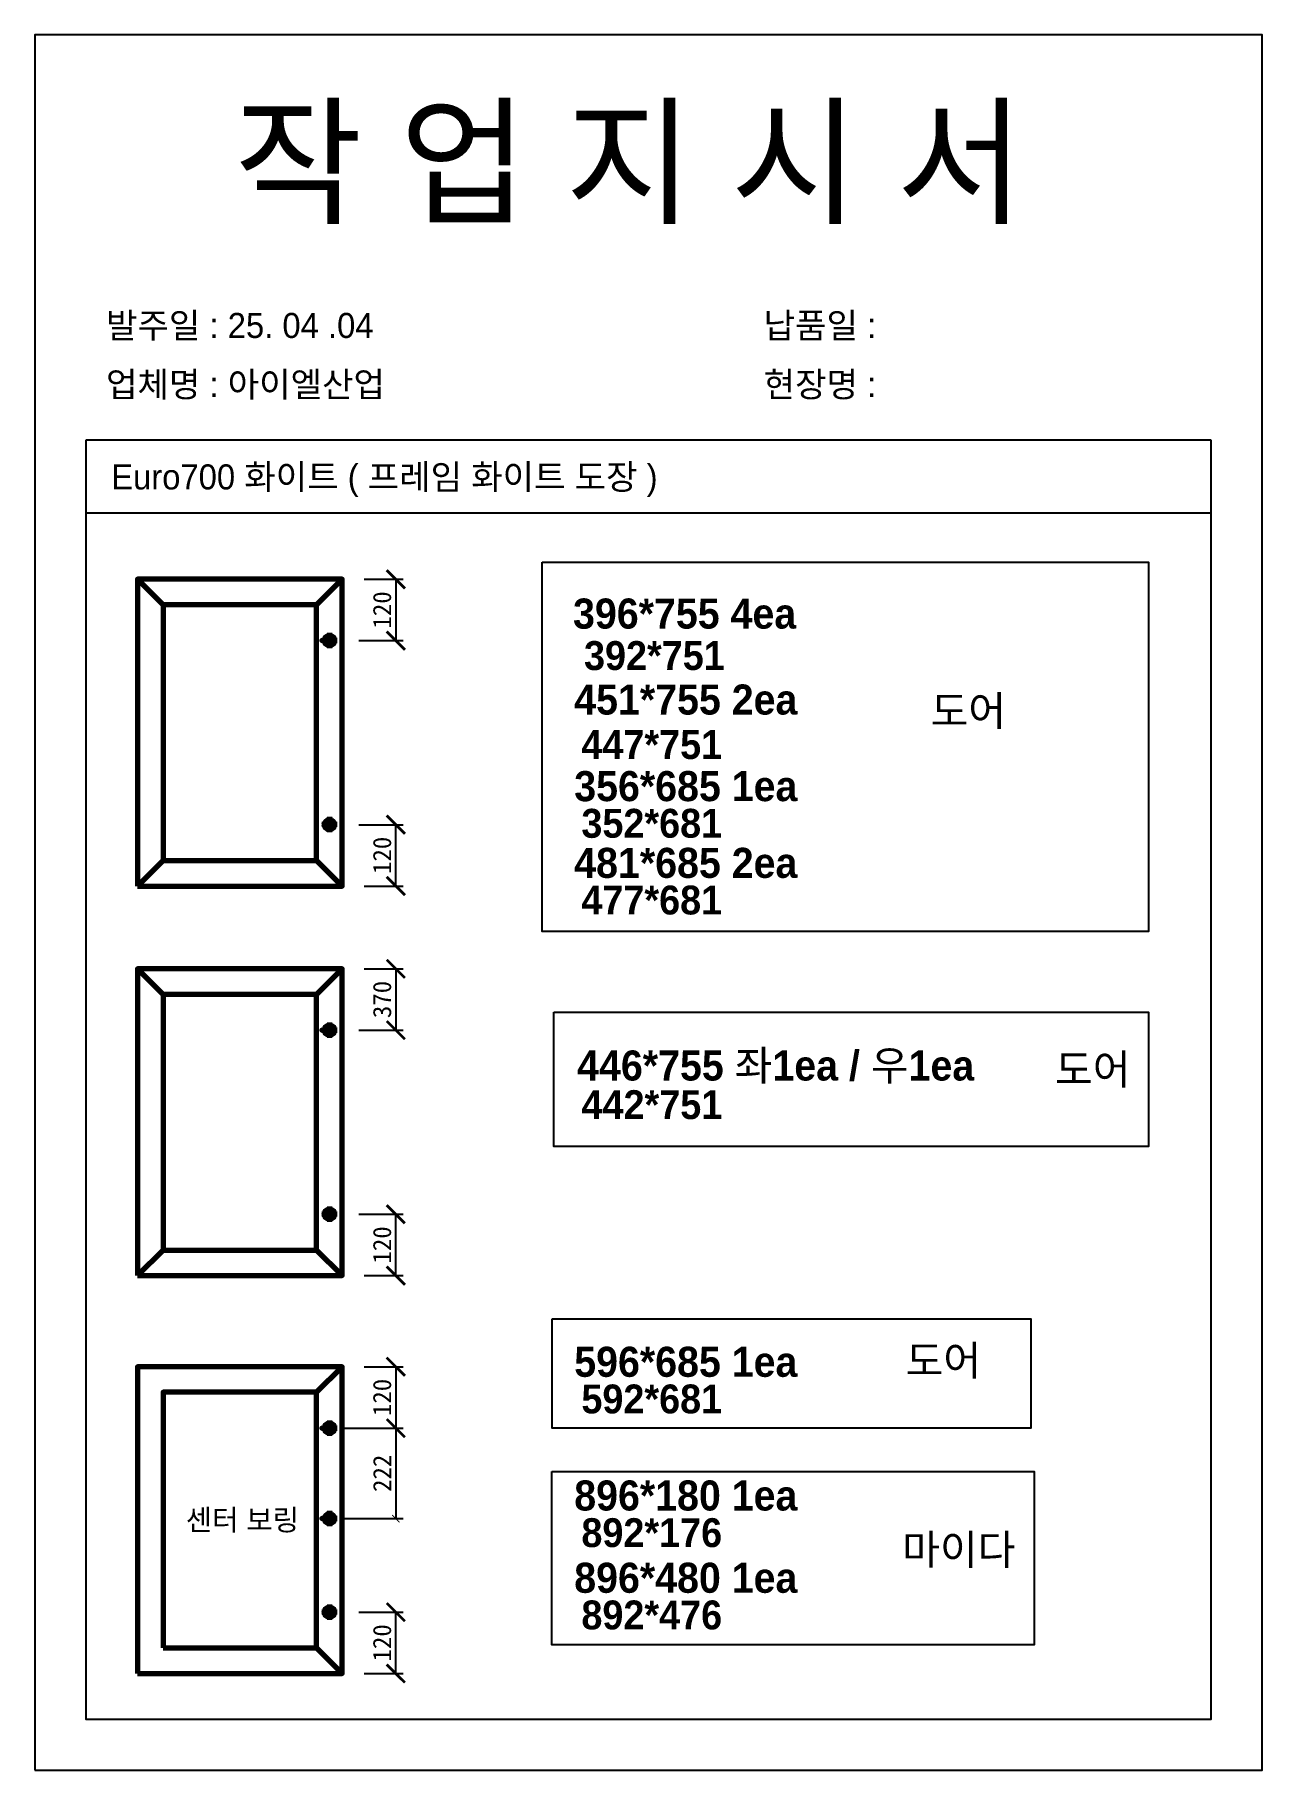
# Model space of a CAD drawing. Header units: millimetres. Extents: x -44117 to 256353, y -2095463 to 65325.
# Drawn here: x 113322 to 115002, y -48464 to -46088 of the extents above; entities that cross this region are included whole.
import ezdxf

# ---------------------------------------------------------------- set-up
doc = ezdxf.new("R2010")
doc.units = ezdxf.units.MM
doc.header["$LTSCALE"] = 10
doc.layers.add('Layer1', color=7, linetype='Continuous', lineweight=70)
doc.dimstyles.new('ISO-25', dxfattribs={"dimtxt": 2.5, "dimasz": 2.5, "dimexe": 1, "dimexo": 1, "dimtad": 1, "dimtxsty": 'Standard', "dimblk": 'ARCHTICK', "dimcen": 2.5, "dimadec": 0, "dimazin": 0, "dimtfac": 1, "dimtmove": 0, "dimatfit": 3, "dimfxl": 0, "dimarcsym": 0})

msp = doc.modelspace()

# ---------------------------------------------------------------- texts
at = {"attachment_point": 1}
for s, width, gutter_width, heights, insert, char_height in [('{\\fGulim|b0|i0|c129|p50;작 업 지 시 서}', 3307.3198183, 12.5, [-155.84554], (113594.81392, -46191.69167), 140), ('{\\fGulim|b0|i0|c129|p50;발주일 : 25. 04 .04}', 3307.3198183, 12.5, [34.50412], (113419.60457, -46468.41209), 34.3), ('{\\fGulim|b0|i0|c129|p50;납품일 :}', 3307.3198183, 12.5, [-37.67976], (114319.58255, -46468.41209), 34.3), ('{\\fGulim|b0|i0|c129|p50;업체명 : 아이엘산업}', 3307.3198183, 12.5, [38.2735], (113419.60457, -46549.06827), 34.3), ('{\\fGulim|b0|i0|c129|p50;현장명 : }', 3307.3198183, 12.5, [-38.2735], (114319.58255, -46549.06827), 34.3), ('{\\fGulim|b0|i0|c129|p50;Euro700 화이트 ( 프레임 화이트 도장 )}', 3307.3198183, 12.5, [-43.16045], (113426.64677, -46675.73437), 34.3), ('{\\fGulim|b1|i0|c129|p50;\\P396*755 4ea}', 2645.8558546, 10, [-110.90333], (114058.73159, -46790.78878), 41.16), ('{\\fGulim|b1|i0|c129|p50;\\P451*755 2ea}', 2645.8558546, 10, [-110.90333], (114060.36702, -46908.48572), 41.16), ('{\\fGulim|b1|i0|c129|p50;도어}', 2645.8558546, 10, [-45.73333], (114548.0131, -46992.54058), 41.16), ('{\\fGulim|b1|i0|c129|p50;\\P356*685 1ea}', 2645.8558546, 10, [-110.90333], (114060.36702, -47027.01619), 41.16), ('{\\fGulim|b1|i0|c129|p50;\\P481*685 2ea}', 2645.8558546, 10, [-110.90333], (114060.36702, -47132.07729), 41.16), ('{\\fGulim|b1|i0|c129|p50;446*755 좌1ea / 우1ea}', 2645.8558546, 10, [52.00655], (114064.34636, -47478.11253), 41.16), ('{\\fGulim|b1|i0|c129|p50;도어}', 2645.8558546, 10, [-45.73333], (114718.41303, -47483.35665), 41.16), ('{\\fGulim|b1|i0|c129|p50;\\P596*685 1ea}', 2645.8558546, 10, [-110.90333], (114060.36702, -47815.10018), 41.16), ('{\\fGulim|b1|i0|c129|p50;도어}', 2645.8558546, 10, [-45.73333], (114513.82225, -47881.90639), 41.16), ('{\\fGulim|b1|i0|c129|p50;\\P896*180 1ea}', 2645.8558546, 10, [-110.90333], (114060.36702, -47998.13997), 41.16), ('{\\fGulim|b1|i0|c129|p50;센터 보링}', 1852.0990982, 7, [-32.08956], (113528.66518, -48106.33766), 28.812), ('{\\fGulim|b1|i0|c129|p50;마이다}', 2645.8558546, 10, [-45.73333], (114509.2247, -48140.80569), 41.16), ('{\\fGulim|b1|i0|c129|p50;\\P896*480 1ea}', 2645.8558546, 10, [-110.90333], (114060.36702, -48110.77984), 41.16)]:
    msp.add_mtext_dynamic_manual_height_columns(s, width=width, gutter_width=gutter_width, heights=heights, dxfattribs=dict(at, insert=insert, char_height=char_height))
at = {"color": 1, "char_height": 39.5136, "attachment_point": 1}
for s, heights, insert in [('{\\fGulim|b1|i0|c129|p50;392*751}', [-40.6112], (114073.76419, -46917.69583)), ('{\\fGulim|b1|i0|c129|p50;447*751}', [-40.6112], (114070.16623, -47039.57948)), ('{\\fGulim|b1|i0|c129|p50;352*681}', [-40.6112], (114070.16623, -47147.33446)), ('{\\fGulim|b1|i0|c129|p50;477*681}', [-40.6112], (114070.16623, -47252.39556)), ('{\\fGulim|b1|i0|c129|p50;442*751}', [35.32554], (114070.35659, -47532.52893)), ('{\\fGulim|b1|i0|c129|p50;592*681}', [-40.6112], (114070.16623, -47935.41845)), ('{\\fGulim|b1|i0|c129|p50;892*176}', [-40.6112], (114070.16623, -48118.45824)), ('{\\fGulim|b1|i0|c129|p50;892*476}', [-40.6112], (114070.16623, -48231.09811))]:
    msp.add_mtext_dynamic_manual_height_columns(s, width=2540.0216204, gutter_width=9.6, heights=heights, dxfattribs=dict(at, insert=insert))

# ---------------------------------------------------------------- blocks, each defined once
blk = doc.blocks.new('_ArchTick')
at = {"color": 0, "linetype": 'ByBlock', "const_width": 0.15}
blk.add_lwpolyline([(-0.5, -0.5), (0.5, 0.5)], dxfattribs=at)
blk = doc.blocks.new('*D2315')
at = {"color": 0, "lineweight": -2}
for p, q in [((113765.8, -47169), (113826.2, -47169)), ((113816.2, -47253), (113816.2, -47169)), ((113772.8, -47253), (113826.2, -47253))]:
    blk.add_line(p, q, dxfattribs=at)
at = {"layer": 'Defpoints', "color": 0}
for p in [(113735.8, -47169), (113816.2, -47169), (113742.8, -47253)]:
    blk.add_point(p, dxfattribs=at)
at = {"color": 0, "lineweight": -2, "xscale": 25, "yscale": 25, "zscale": 25}
for p, rotation in [((113816.2, -47169), 90), ((113816.2, -47253), 270)]:
    blk.add_blockref('_ArchTick', p, dxfattribs=dict(at, rotation=rotation))
at = {"color": 0, "insert": (113797.5, -47211), "char_height": 25, "attachment_point": 5, "rotation": 90}
blk.add_mtext('120', dxfattribs=at)
blk = doc.blocks.new('*D2316')
at = {"color": 0, "lineweight": -2}
for p, q in [((113772.8, -46833), (113826.2, -46833)), ((113816.2, -46833), (113816.2, -46917)), ((113765.8, -46917), (113826.2, -46917))]:
    blk.add_line(p, q, dxfattribs=at)
at = {"layer": 'Defpoints', "color": 0}
for p in [(113742.8, -46833), (113735.8, -46917), (113816.2, -46917)]:
    blk.add_point(p, dxfattribs=at)
at = {"color": 0, "lineweight": -2, "xscale": 25, "yscale": 25, "zscale": 25}
for p, rotation in [((113816.2, -46833), 90), ((113816.2, -46917), 270)]:
    blk.add_blockref('_ArchTick', p, dxfattribs=dict(at, rotation=rotation))
at = {"color": 0, "insert": (113797.5, -46875), "char_height": 25, "attachment_point": 5, "rotation": 90}
blk.add_mtext('120', dxfattribs=at)
blk = doc.blocks.new('*D2317')
at = {"color": 0, "lineweight": -2}
for p, q in [((113765.8, -47702.3), (113826.2, -47702.3)), ((113816.2, -47786.3), (113816.2, -47702.3)), ((113772.8, -47786.3), (113826.2, -47786.3))]:
    blk.add_line(p, q, dxfattribs=at)
at = {"layer": 'Defpoints', "color": 0}
for p in [(113735.8, -47702.3), (113816.2, -47702.3), (113742.8, -47786.3)]:
    blk.add_point(p, dxfattribs=at)
at = {"color": 0, "lineweight": -2, "xscale": 25, "yscale": 25, "zscale": 25}
for p, rotation in [((113816.2, -47702.3), 90), ((113816.2, -47786.3), 270)]:
    blk.add_blockref('_ArchTick', p, dxfattribs=dict(at, rotation=rotation))
at = {"color": 0, "insert": (113797.5, -47744.3), "char_height": 25, "attachment_point": 5, "rotation": 90}
blk.add_mtext('120', dxfattribs=at)
blk = doc.blocks.new('*D2318')
at = {"color": 0, "lineweight": -2}
for p, q in [((113772.8, -47366.3), (113826.2, -47366.3)), ((113816.2, -47366.3), (113816.2, -47450.3)), ((113765.8, -47450.3), (113826.2, -47450.3))]:
    blk.add_line(p, q, dxfattribs=at)
at = {"layer": 'Defpoints', "color": 0}
for p in [(113742.8, -47366.3), (113735.8, -47450.3), (113816.2, -47450.3)]:
    blk.add_point(p, dxfattribs=at)
at = {"color": 0, "lineweight": -2, "xscale": 25, "yscale": 25, "zscale": 25}
for p, rotation in [((113816.2, -47366.3), 90), ((113816.2, -47450.3), 270)]:
    blk.add_blockref('_ArchTick', p, dxfattribs=dict(at, rotation=rotation))
at = {"color": 0, "insert": (113797.5, -47408.3), "char_height": 25, "attachment_point": 5, "rotation": 90}
blk.add_mtext('370', dxfattribs=at)
blk = doc.blocks.new('*D2319')
at = {"color": 0, "lineweight": -2}
for p, q in [((113765.8, -48247.1), (113826.2, -48247.1)), ((113816.2, -48331.1), (113816.2, -48247.1)), ((113772.8, -48331.1), (113826.2, -48331.1))]:
    blk.add_line(p, q, dxfattribs=at)
at = {"layer": 'Defpoints', "color": 0}
for p in [(113735.8, -48247.1), (113816.2, -48247.1), (113742.8, -48331.1)]:
    blk.add_point(p, dxfattribs=at)
at = {"color": 0, "lineweight": -2, "xscale": 25, "yscale": 25, "zscale": 25}
for p, rotation in [((113816.2, -48247.1), 90), ((113816.2, -48331.1), 270)]:
    blk.add_blockref('_ArchTick', p, dxfattribs=dict(at, rotation=rotation))
at = {"color": 0, "insert": (113797.5, -48289.1), "char_height": 25, "attachment_point": 5, "rotation": 90}
blk.add_mtext('120', dxfattribs=at)
blk = doc.blocks.new('*D2320')
at = {"color": 0, "lineweight": -2}
for p, q in [((113772.8, -47911.1), (113826.2, -47911.1)), ((113816.2, -47911.1), (113816.2, -47995.1)), ((113765.8, -47995.1), (113826.2, -47995.1))]:
    blk.add_line(p, q, dxfattribs=at)
at = {"layer": 'Defpoints', "color": 0}
for p in [(113742.8, -47911.1), (113735.8, -47995.1), (113816.2, -47995.1)]:
    blk.add_point(p, dxfattribs=at)
at = {"color": 0, "lineweight": -2, "xscale": 25, "yscale": 25, "zscale": 25}
for p, rotation in [((113816.2, -47911.1), 90), ((113816.2, -47995.1), 270)]:
    blk.add_blockref('_ArchTick', p, dxfattribs=dict(at, rotation=rotation))
at = {"color": 0, "insert": (113797.5, -47953.1), "char_height": 25, "attachment_point": 5, "rotation": 90}
blk.add_mtext('120', dxfattribs=at)
blk = doc.blocks.new('*D2321')
at = {"color": 0, "lineweight": -2}
for p, q in [((113740.3, -47995.1), (113826.2, -47995.1)), ((113816.2, -47995.1), (113816.2, -48119)), ((113740.3, -48119), (113826.2, -48119))]:
    blk.add_line(p, q, dxfattribs=at)
at = {"layer": 'Defpoints', "color": 0}
for p in [(113725.3, -47995.1), (113725.3, -48119), (113816.2, -48119)]:
    blk.add_point(p, dxfattribs=at)
at = {"color": 0, "lineweight": -2, "xscale": 10, "yscale": 10, "zscale": 10}
for p, rotation in [((113816.2, -47995.1), 90), ((113816.2, -48119), 270)]:
    blk.add_blockref('_ArchTick', p, dxfattribs=dict(at, rotation=rotation))
at = {"color": 0, "insert": (113797.5, -48057), "char_height": 25, "attachment_point": 5, "rotation": 90}
blk.add_mtext('222', dxfattribs=at)

# ---------------------------------------------------------------- dimensions: what is measured, and where the dimension line sits
for base, p1, p2, text, picture, middle in [((113816.22812, -46916.95378), (113742.8364, -46832.95378), (113735.8364, -46916.95378), '120', '*D2316', (113797.47812, -46874.95378)), ((113816.22812, -47168.95378), (113742.8364, -47252.95378), (113735.8364, -47168.95378), '120', '*D2315', (113797.47812, -47210.95378)), ((113816.22812, -47450.26908), (113742.8364, -47366.26908), (113735.8364, -47450.26908), '370', '*D2318', (113797.47812, -47408.26908)), ((113816.22812, -47702.26908), (113742.8364, -47786.26908), (113735.8364, -47702.26908), '120', '*D2317', (113797.47812, -47744.26908)), ((113816.22812, -47995.07825), (113742.8364, -47911.07825), (113735.8364, -47995.07825), '120', '*D2320', (113797.47812, -47953.07825)), ((113816.22812, -48247.07825), (113742.8364, -48331.07825), (113735.8364, -48247.07825), '120', '*D2319', (113797.47812, -48289.07825))]:
    dim = msp.add_linear_dim(base=base, p1=p1, p2=p2, angle=90, text=text, dimstyle='ISO-25', override={"dimscale": 10, "dimexo": 3, "dimtxsty": 'Standard'})
    dim.commit()
    dim.dimension.update_dxf_attribs({"geometry": picture, "text_midpoint": middle})
dim = msp.add_linear_dim(base=(113816.22812, -48118.99647), p1=(113725.3364, -47995.07825), p2=(113725.3364, -48118.99647), angle=90, text='222', dimstyle='ISO-25', override={"dimscale": 10, "dimasz": 1, "dimexo": 1.5, "dimtxsty": 'Standard'})
dim.commit()
dim.dimension.update_dxf_attribs({"geometry": '*D2321', "text_midpoint": (113816.22812, -48057.03736), "dimtype": 160})

# ---------------------------------------------------------------- linework, layer by layer
for p, q in [((114932.00732, -46642.69888), (113392.00732, -46642.69888)), ((114932.00732, -46742.69888), (113392.00732, -46742.69888))]:
    msp.add_line(p, q)
for points in [[(113322.00732, -48463.52916), (115002.00732, -48463.52916), (115002.00732, -46087.52916), (113322.00732, -46087.52916)], [(114016.53303, -46809.68184), (114846.39003, -46809.68184), (114846.39003, -47315.41186), (114016.53303, -47315.41186)], [(114032.62444, -47425.75296), (114846.39003, -47425.75296), (114846.39003, -47609.65479), (114032.62444, -47609.65479)], [(114030.03832, -47845.71003), (114685.18858, -47845.71003), (114685.18858, -47995.13026), (114030.03832, -47995.13026)], [(114029.67914, -48054.66489), (114689.67837, -48054.66489), (114689.67837, -48291.72584), (114029.67914, -48291.72584)]]:
    msp.add_lwpolyline(points, close=True)
msp.add_lwpolyline([(113392.00732, -46642.69888), (113392.00732, -48393.52916), (114932.00732, -48393.52916), (114932.00732, -46642.69888)])
at = {"layer": 'Layer1'}
for p, q in [((113497.8364, -46867.95378), (113462.8364, -46832.95378)), ((113707.8364, -46867.95378), (113742.8364, -46832.95378)), ((113725.3364, -46906.45378), (113725.3364, -46927.45378)), ((113725.3364, -47158.45378), (113725.3364, -47179.45378)), ((113735.8364, -47168.95378), (113714.8364, -47168.95378)), ((113497.8364, -47217.95378), (113462.8364, -47252.95378)), ((113742.8364, -47252.95378), (113707.8364, -47217.95378)), ((113497.8364, -47401.26908), (113462.8364, -47366.26908)), ((113707.8364, -47401.26908), (113742.8364, -47366.26908)), ((113725.3364, -47439.76908), (113725.3364, -47460.76908)), ((113735.8364, -47702.26908), (113714.8364, -47702.26908)), ((113725.3364, -47691.76908), (113725.3364, -47712.76908)), ((113497.8364, -47751.26908), (113462.8364, -47786.26908)), ((113742.8364, -47786.26908), (113707.8364, -47751.26908)), ((113707.8364, -47946.07825), (113742.8364, -47911.07825)), ((113725.3364, -47984.57825), (113725.3364, -48005.57825)), ((113725.3364, -48108.49647), (113725.3364, -48129.49647)), ((113735.8364, -48247.07825), (113714.8364, -48247.07825)), ((113725.3364, -48236.57825), (113725.3364, -48257.57825)), ((113742.8364, -48331.07825), (113707.8364, -48296.07825))]:
    msp.add_line(p, q, dxfattribs=at)
for points in [[(113462.8364, -47252.95378), (113742.8364, -47252.95378), (113742.8364, -46832.95378), (113462.8364, -46832.95378)], [(113497.8364, -47217.95378), (113707.8364, -47217.95378), (113707.8364, -46867.95378), (113497.8364, -46867.95378)], [(113735.8364, -46916.95378), (113714.8364, -46916.95378)], [(113462.8364, -47786.26908), (113742.8364, -47786.26908), (113742.8364, -47366.26908), (113462.8364, -47366.26908)], [(113497.8364, -47751.26908), (113707.8364, -47751.26908), (113707.8364, -47401.26908), (113497.8364, -47401.26908)], [(113735.8364, -47450.26908), (113714.8364, -47450.26908)], [(113462.8364, -48331.07825), (113742.8364, -48331.07825), (113742.8364, -47911.07825), (113462.8364, -47911.07825)], [(113497.8364, -48296.07825), (113707.8364, -48296.07825), (113707.8364, -47946.07825), (113497.8364, -47946.07825)], [(113735.8364, -47995.07825), (113714.8364, -47995.07825)], [(113735.8364, -48118.99647), (113714.8364, -48118.99647)]]:
    msp.add_lwpolyline(points, close=True, dxfattribs=at)
for centre in [(113725.3364, -46916.95378), (113725.3364, -47168.95378), (113725.3364, -47450.26908), (113725.3364, -47702.26908), (113725.3364, -47995.07825), (113725.3364, -48118.99647), (113725.3364, -48247.07825)]:
    msp.add_circle(centre, 7, dxfattribs=at)

msp.set_redraw_order([(e.dxf.handle, doc.entitydb.next_handle()) for e in msp.query("TEXT MTEXT ATTDEF DIMENSION ARC_DIMENSION")])  # texts and dimensions are drawn at this point

doc.saveas('drawing.dxf')
